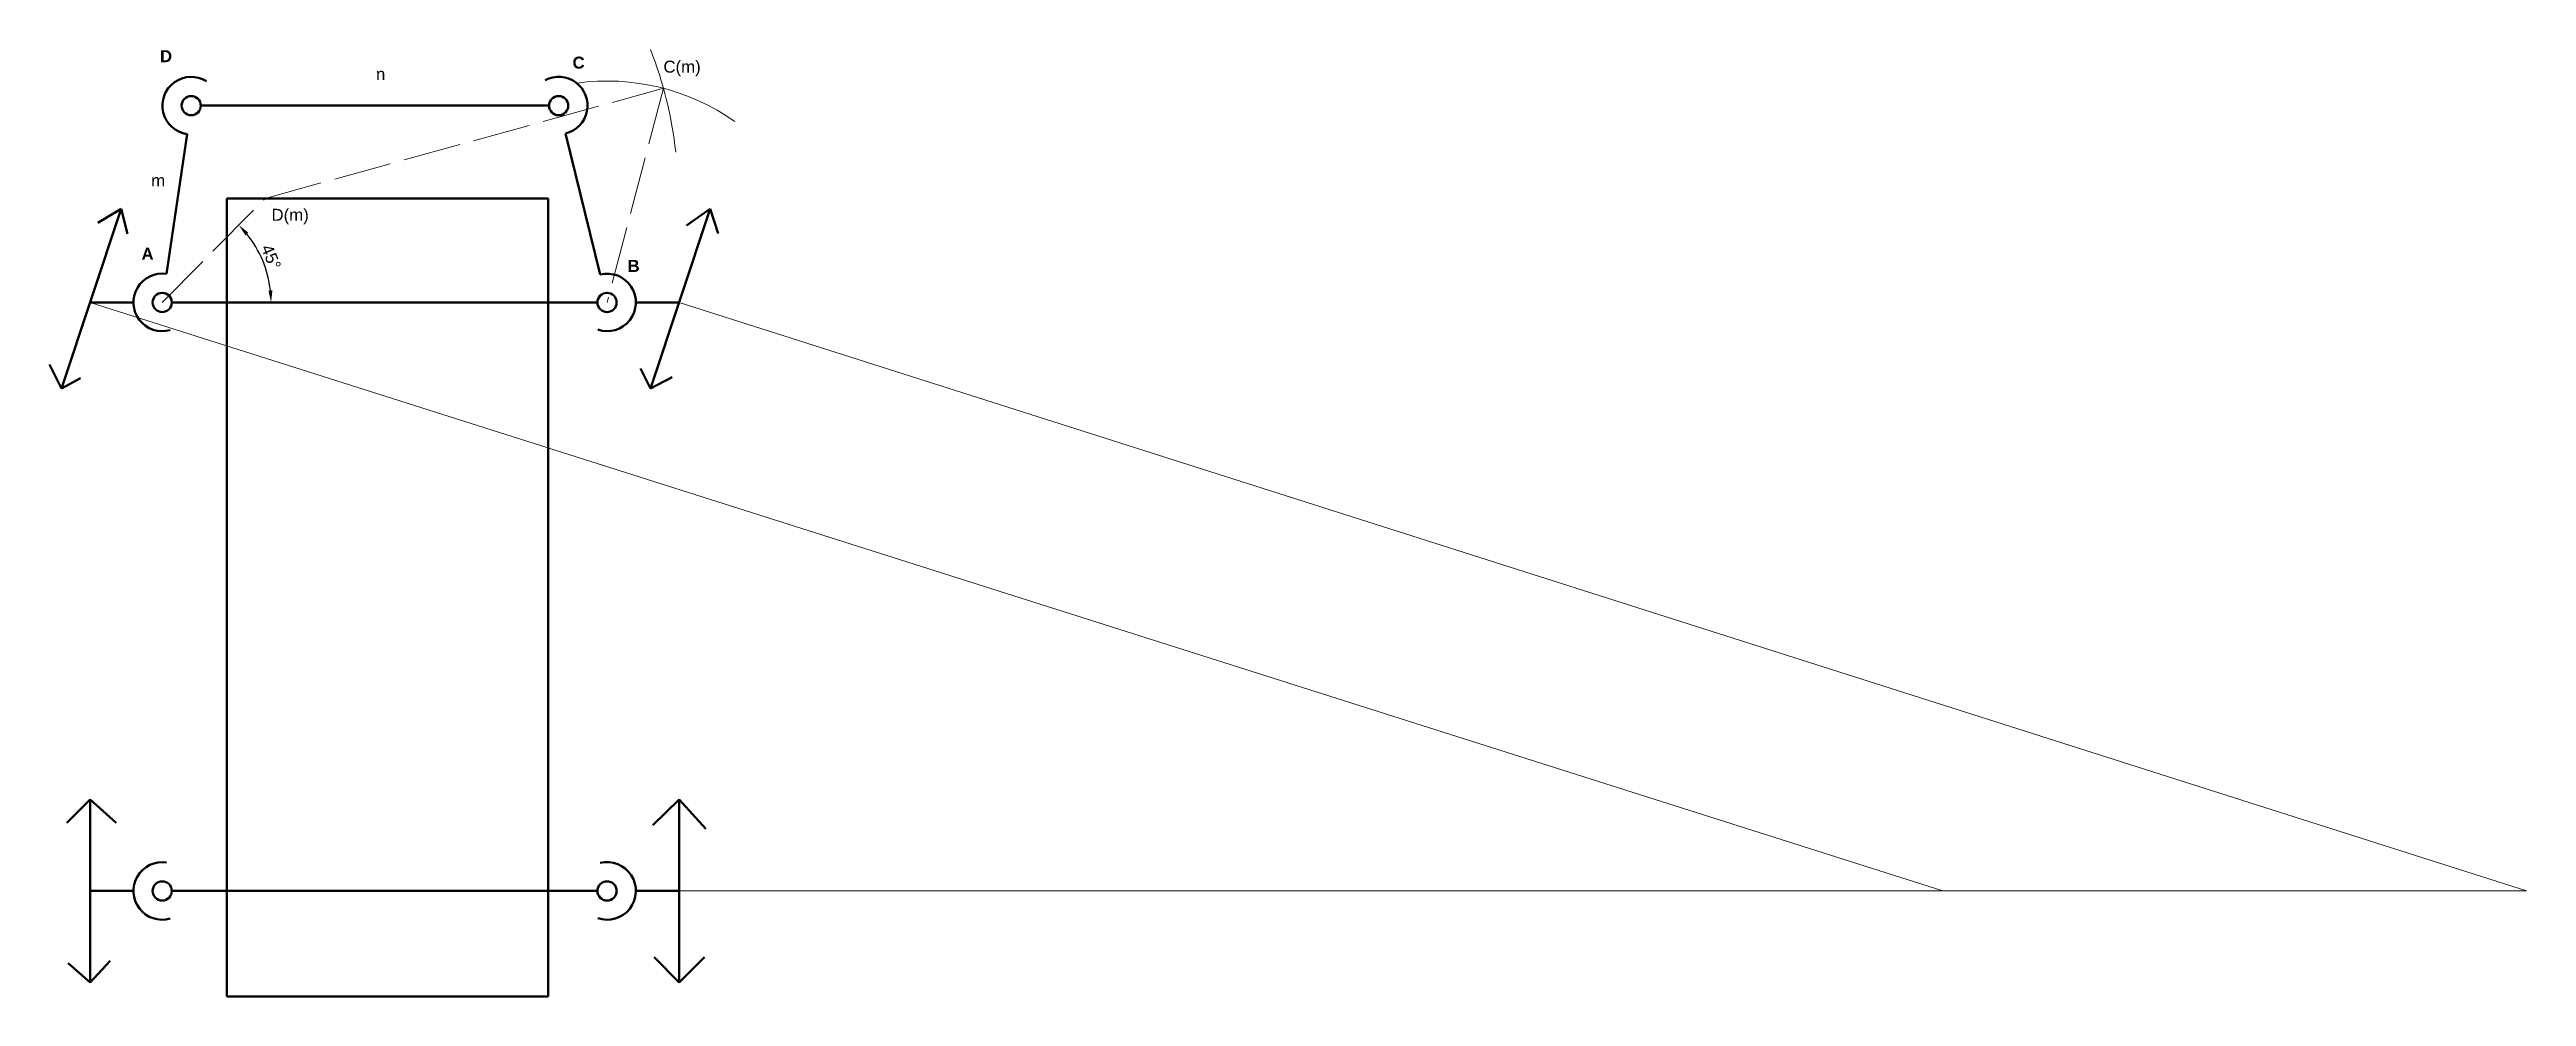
# Model space of a CAD drawing. Header units: millimetres. Extents: x 760 to 4139, y 0 to 297.
# Drawn here: x 3623 to 4139, y 24 to 221 of the extents above; entities that cross this region are included whole.
import ezdxf

# ---------------------------------------------------------------- set-up
doc = ezdxf.new("R2010")
doc.units = ezdxf.units.MM
doc.linetypes.add('ACAD_ISO02W100', pattern=[15, 12, -3])
for name, color, linetype, lineweight in [('liendam', 10, 'Continuous', 50), ('net dut', 50, 'ACAD_ISO02W100', 20), ('net manh', 193, 'Continuous', 20)]:
    doc.layers.add(name, color=color, linetype=linetype, lineweight=lineweight)
doc.styles.add('chu1', font='arial.ttf')
doc.styles.get("Standard").update_dxf_attribs({"font": 'arial.ttf'})
doc.dimstyles.new('ISO-25', dxfattribs={"dimtxt": 2.5, "dimasz": 2.5, "dimexe": 1.25, "dimexo": 0.625, "dimtad": 1, "dimtoh": 1, "dimdec": 1, "dimtxsty": 'Standard', "dimcen": 2.5, "dimclrd": 256, "dimclre": 256, "dimclrt": 256, "dimadec": 0, "dimazin": 0, "dimtfac": 1, "dimtdec": 1, "dimtmove": 0, "dimatfit": 3, "dimfxl": 1, "dimarcsym": 0})

msp = doc.modelspace()

# ---------------------------------------------------------------- texts
at = {"char_height": 2.5, "attachment_point": 1, "style": 'chu1'}
for s, insert in [('\\pxqc;{\\fArial|b1|i0|c0|p34;\\C0;D}', (3645.55, 220.89)), ('\\pxqc;{\\fArial|b1|i0|c0|p34;\\C0;C}', (3731.45, 219.55)), ('\\pxqc;{\\fArial|b1|i0|c0|p34;\\C0;B}', (3742.9, 177.19))]:
    msp.add_mtext_dynamic_manual_height_columns(s, width=3.3797, gutter_width=12.5, heights=[0], dxfattribs=dict(at, insert=insert))
at = {"layer": 'liendam', "char_height": 2.5, "attachment_point": 1, "style": 'chu1'}
for s, width, heights, insert in [('\\pxqc;{\\C0;\\c16777215;n}', 8.4564, [0], (3687.7, 217.16)), ('{\\C0;\\c16777215;C(m)}', 7.3584, [0], (3750.8, 218.71)), ('{\\C0;\\c16777215;m}', 9.5101, [0], (3644.15, 195.01)), ('{\\C0;\\c16777215;D(m)}', 5.8848, [5.65], (3669.2, 187.84))]:
    msp.add_mtext_dynamic_manual_height_columns(s, width=width, gutter_width=12.5, heights=heights, dxfattribs=dict(at, insert=insert))
at = {"layer": 'net dut', "insert": (3640.39, 179.73), "char_height": 2.5, "attachment_point": 1, "style": 'chu1'}
msp.add_mtext_dynamic_manual_height_columns('\\pxr0.27418,qc;{\\fArial|b1|i0|c0|p34;\\C0;\\c16777215;A}', width=6.6938, gutter_width=12.5, heights=[0], dxfattribs=at)

# ---------------------------------------------------------------- blocks, each defined once
blk = doc.blocks.new('*D93')
at = {"layer": 'Defpoints', "lineweight": -2, "transparency": 16777216}
blk.add_arc((3646.45, 168.34), 22.66, 6.3232, 38.9817, dxfattribs=at)
at = {"layer": 'Defpoints', "color": 0, "transparency": 16777216}
for p in [(3667.9, 190.02), (3668.33, 174.24), (3646.45, 168.34), (3648.45, 168.34), (3737.06, 168.34)]:
    blk.add_point(p, dxfattribs=at)
at = {"layer": 'Defpoints', "transparency": 16777216}
for points in [[(3663.76, 182.32), (3664.37, 182.88), (3662.39, 184.45)], [(3669.39, 170.86), (3668.56, 170.81), (3669.11, 168.34)]]:
    blk.add_solid(points, dxfattribs=at)
at = {"layer": 'Defpoints', "transparency": 16777216, "insert": (3669.11, 177.8), "char_height": 2.5, "attachment_point": 5, "rotation": 292.6524}
blk.add_mtext('45°', dxfattribs=at)

# ---------------------------------------------------------------- dimensions: what is measured, and where the dimension line sits
at = {"layer": 'Defpoints'}
dim = msp.add_angular_dim_2l(base=(3668.33, 174.24), line1=((3648.45, 168.34), (3737.06, 168.34)), line2=((3646.45, 168.34), (3667.9, 190.02)), dimstyle='ISO-25', dxfattribs=at)
dim.commit()
dim.dimension.update_dxf_attribs({"geometry": '*D93', "text_midpoint": (3669.11, 177.8)})

# ---------------------------------------------------------------- linework, layer by layer
at = {"layer": 'liendam'}
for p, q in [((3654.49, 209.34), (3726.99, 209.34)), ((3654.49, 209.34), (3726.99, 209.34)), ((3651.61, 203.41), (3647.32, 174.28)), ((3730.42, 203.52), (3737.63, 174.17)), ((3625.47, 150.37), (3637.92, 187.87)), ((3637.92, 187.87), (3633.06, 184.94)), ((3637.92, 187.87), (3639.23, 182.6)), ((3659.92, 190.02), (3659.92, 23.72)), ((3659.92, 190.02), (3726.79, 190.02)), ((3726.79, 186.37), (3726.79, 190.02)), ((3726.79, 186.37), (3726.79, 23.72)), ((3726.79, 186.37), (3726.79, 186.37)), ((3748.09, 150.37), (3760.55, 187.87)), ((3760.55, 187.87), (3755.62, 184.34)), ((3760.55, 187.87), (3762.18, 182.68)), ((3631.44, 168.34), (3640.45, 168.34)), ((3648.45, 168.34), (3737.06, 168.34)), ((3648.45, 168.34), (3737.06, 168.34)), ((3745.06, 168.34), (3754.06, 168.34)), ((3625.47, 150.37), (3622.99, 155.39)), ((3625.47, 150.37), (3629.45, 152.55)), ((3748.09, 150.37), (3746.03, 154.6)), ((3748.09, 150.37), (3752.59, 152.74)), ((3631.44, 64.75), (3626.61, 59.93)), ((3631.44, 26.66), (3631.44, 64.75)), ((3631.44, 64.75), (3636.88, 59.93)), ((3754.06, 64.75), (3748.61, 59.43)), ((3754.06, 26.66), (3754.06, 64.75)), ((3754.06, 64.75), (3759.63, 58.68)), ((3640.45, 45.71), (3631.44, 45.71)), ((3648.45, 45.71), (3737.06, 45.71)), ((3745.06, 45.71), (3754.06, 45.71)), ((3631.44, 26.66), (3635.63, 31.15)), ((3754.06, 26.66), (3748.86, 31.9)), ((3754.06, 26.66), (3759.38, 31.9)), ((3631.44, 26.66), (3626.86, 30.65)), ((3631.44, 29.22), (3631.44, 29.22)), ((3659.92, 23.72), (3726.79, 23.72))]:
    msp.add_line(p, q, dxfattribs=at)
for centre in [(3652.49, 209.34), (3728.99, 209.34), (3646.45, 168.34), (3739.06, 168.34), (3646.45, 45.71), (3739.06, 45.71)]:
    msp.add_circle(centre, 2, dxfattribs=at)
for centre, start, end in [((3652.49, 209.34), 58.0437, 261.6205), ((3728.99, 209.34), 283.7934, 118.2176), ((3646.45, 168.34), 81.6205, 285.7211), ((3739.06, 168.34), 251.0807, 103.7934), ((3646.45, 45.71), 81.6205, 285.7211), ((3739.06, 45.71), 251.0807, 103.7934)]:
    msp.add_arc(centre, 6, start, end, dxfattribs=at)
at = {"layer": 'net dut'}
for p, q in [((3667.9, 190.02), (3750.8, 212.96)), ((3750.8, 212.96), (3739.06, 168.34)), ((3646.45, 168.34), (3667.9, 190.02))]:
    msp.add_line(p, q, dxfattribs=at)
at = {"layer": 'net manh'}
for p, q in [((3631.44, 168.34), (4017.18, 45.71)), ((3754.06, 168.34), (4138.68, 45.71)), ((3754.06, 45.71), (4138.68, 45.71))]:
    msp.add_line(p, q, dxfattribs=at)
for centre, radius, start, end in [((3667.9, 190.02), 86.01, 6.4239, 21.1369), ((3739.06, 168.34), 46.13, 54.7802, 97.8844)]:
    msp.add_arc(centre, radius, start, end, dxfattribs=at)

msp.set_redraw_order([(e.dxf.handle, doc.entitydb.next_handle()) for e in msp.query("TEXT MTEXT ATTDEF DIMENSION ARC_DIMENSION")])  # texts and dimensions are drawn at this point

doc.saveas('drawing.dxf')
